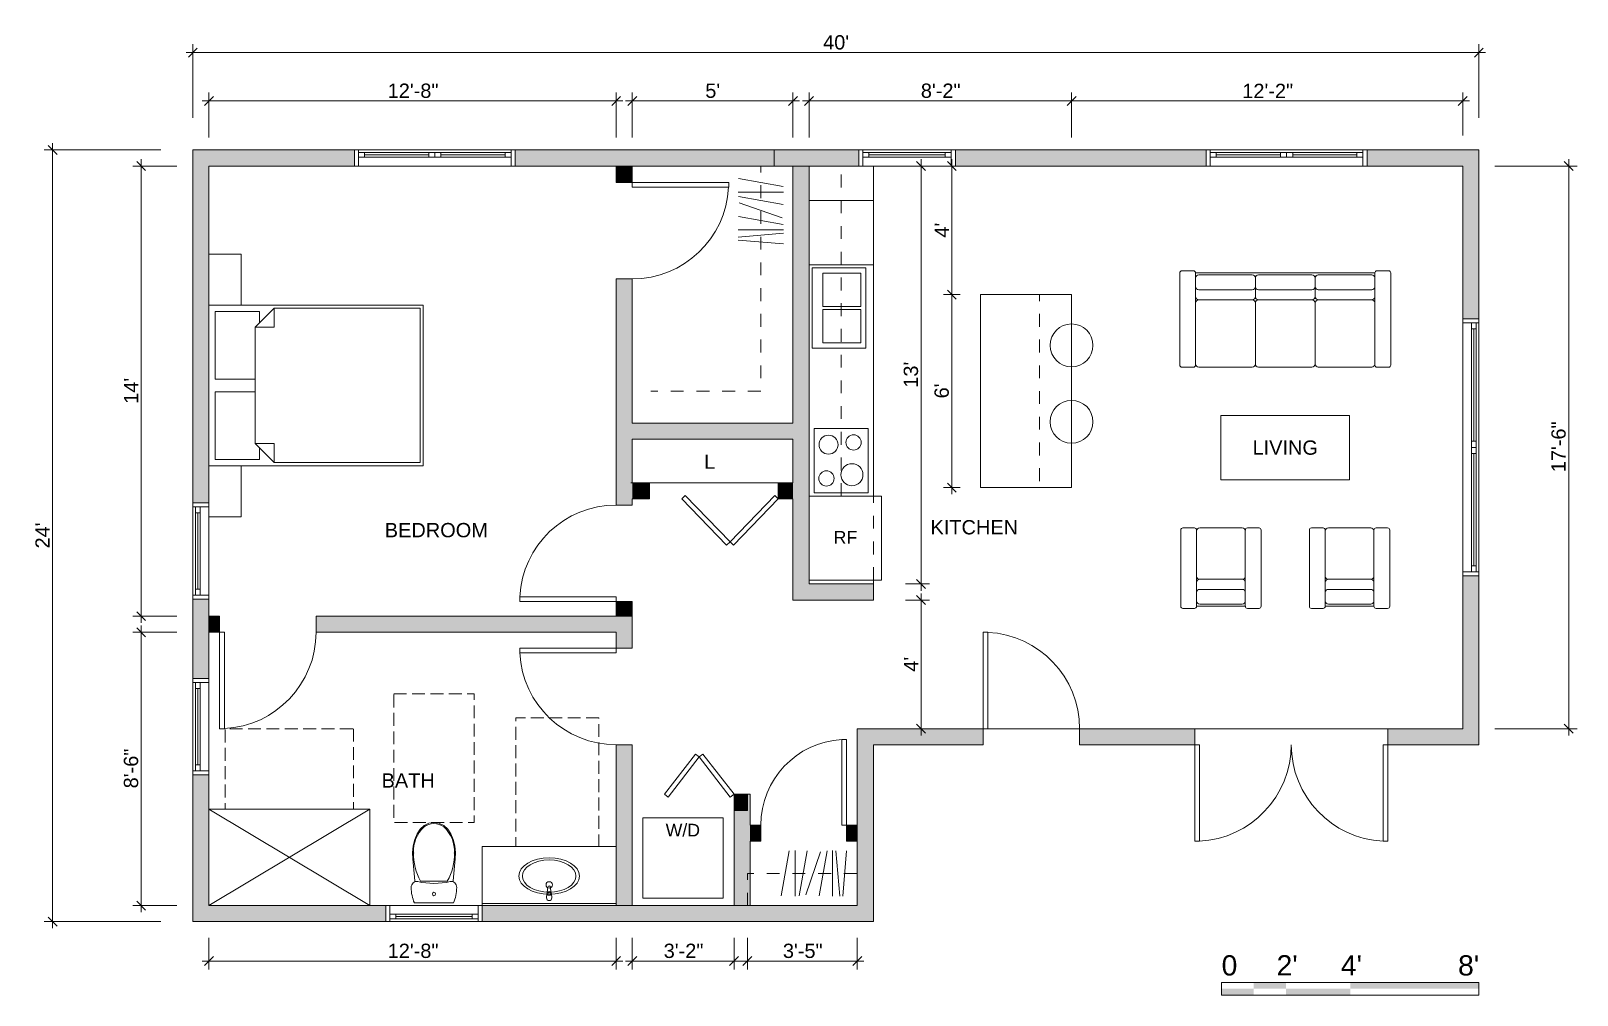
# Model space of a CAD drawing. Header units: inches. Extents: x 294 to 871, y -87 to 273.
import ezdxf

# ---------------------------------------------------------------- set-up
doc = ezdxf.new("R2010")
doc.units = ezdxf.units.IN
doc.header["$MEASUREMENT"] = 0
doc.set_wipeout_variables(frame=1)
for name, pattern in [('Dashed', [9.6, 4.8, -4.8]), ('Hidden Line', [6.859843, 4.8, -2.059843]), ('Wipeout_Contour', [39.370079, 0, -39.370079])]:
    doc.linetypes.add(name, pattern=pattern)
for name, color, linetype in [('A-AREA', 7, 'Continuous'), ('A-AREA HATCH', 7, 'Continuous'), ('A-CASEWORK', 7, 'Continuous'), ('A-DIMENSIONS', 7, 'Continuous'), ('A-DOOR', 7, 'Continuous'), ('A-FIXTURES _ APPLIANCES', 7, 'Continuous'), ('A-FURNITURE', 7, 'Continuous'), ('A-GLAZ', 7, 'Continuous'), ('A-LINES - ACCESSIBLE', 7, 'Continuous'), ('A-LINES - FLOOR PLANS', 7, 'Continuous'), ('A-TEXT', 7, 'Continuous'), ('A-WALL', 7, 'Continuous'), ('A-WALL HATCH', 7, 'Continuous')]:
    doc.layers.add(name, color=color, linetype=linetype)
doc.styles.add('GENERATED_STYLE_1', font='arial.ttf')
doc.styles.add('GENERATED_STYLE_2', font='swiss.ttf')
doc.dimstyles.new('GENERATED_STYLE__1', dxfattribs={"dimtxt": 5.333333, "dimasz": 3.166667, "dimexe": 0.18, "dimexo": 12, "dimgap": 0.09, "dimtad": 1, "dimdec": 0, "dimzin": 0, "dimdsep": 46, "dimlunit": 4, "dimtxsty": 'GENERATED_STYLE_1', "dimblk": 'ARROWHEAD_6', "dimblk1": 'ARROWHEAD_6', "dimblk2": 'ARROWHEAD_6', "dimcen": 0.09, "dimclrd": 7, "dimclre": 7, "dimclrt": 7, "dimadec": 0, "dimazin": 0, "dimtfac": 1, "dimtdec": 4, "dimtmove": 0, "dimatfit": 3, "dimfxl": 1, "dimtolj": 1, "dimtzin": 0, "dimarcsym": 0})
doc.dimstyles.new('GENERATED_STYLE__2', dxfattribs={"dimtxt": 5.333333, "dimasz": 3.166667, "dimexe": 0.18, "dimexo": 58.630709, "dimgap": 0.09, "dimtad": 1, "dimtih": 1, "dimtoh": 1, "dimdec": 0, "dimzin": 0, "dimdsep": 46, "dimlunit": 4, "dimtxsty": 'GENERATED_STYLE_1', "dimblk": 'ARROWHEAD_6', "dimblk1": 'ARROWHEAD_6', "dimblk2": 'ARROWHEAD_6', "dimcen": 0.09, "dimclrd": 7, "dimclre": 7, "dimclrt": 7, "dimadec": 0, "dimazin": 0, "dimtfac": 1, "dimtdec": 4, "dimtmove": 0, "dimatfit": 3, "dimfxl": 1, "dimtolj": 1, "dimtzin": 0, "dimarcsym": 0})
doc.dimstyles.new('GENERATED_STYLE__3', dxfattribs={"dimtxt": 5.333333, "dimasz": 3.166667, "dimexe": 0.18, "dimexo": 11.391877, "dimgap": 0.09, "dimtad": 1, "dimtih": 1, "dimtoh": 1, "dimdec": 0, "dimzin": 0, "dimdsep": 46, "dimlunit": 4, "dimtxsty": 'GENERATED_STYLE_1', "dimblk": 'ARROWHEAD_6', "dimblk1": 'ARROWHEAD_6', "dimblk2": 'ARROWHEAD_6', "dimcen": 0.09, "dimclrd": 7, "dimclre": 7, "dimclrt": 7, "dimadec": 0, "dimazin": 0, "dimtfac": 1, "dimtdec": 4, "dimtmove": 0, "dimatfit": 3, "dimfxl": 1, "dimtolj": 1, "dimtzin": 0, "dimarcsym": 0})
doc.dimstyles.new('GENERATED_STYLE__4', dxfattribs={"dimtxt": 5.333333, "dimasz": 3.166667, "dimexe": 0.18, "dimexo": 12, "dimgap": 0.09, "dimtad": 1, "dimtih": 1, "dimtoh": 1, "dimdec": 0, "dimzin": 0, "dimdsep": 46, "dimlunit": 4, "dimtxsty": 'GENERATED_STYLE_1', "dimblk": 'ARROWHEAD_6', "dimblk1": 'ARROWHEAD_6', "dimblk2": 'ARROWHEAD_6', "dimcen": 0.09, "dimclrd": 7, "dimclre": 7, "dimclrt": 7, "dimadec": 0, "dimazin": 0, "dimtfac": 1, "dimtdec": 4, "dimtmove": 0, "dimatfit": 3, "dimfxl": 1, "dimtolj": 1, "dimtzin": 0, "dimarcsym": 0})
doc.dimstyles.new('GENERATED_STYLE__5', dxfattribs={"dimtxt": 5.333333, "dimasz": 3.166667, "dimexe": 0.18, "dimexo": 10.630709, "dimgap": 0.09, "dimtad": 1, "dimtih": 1, "dimtoh": 1, "dimdec": 0, "dimzin": 0, "dimdsep": 46, "dimlunit": 4, "dimtxsty": 'GENERATED_STYLE_1', "dimblk": 'ARROWHEAD_6', "dimblk1": 'ARROWHEAD_6', "dimblk2": 'ARROWHEAD_6', "dimcen": 0.09, "dimclrd": 7, "dimclre": 7, "dimclrt": 7, "dimadec": 0, "dimazin": 0, "dimtfac": 1, "dimtdec": 4, "dimtmove": 0, "dimatfit": 3, "dimfxl": 1, "dimtolj": 1, "dimtzin": 0, "dimarcsym": 0})

msp = doc.modelspace()

# ---------------------------------------------------------------- texts
at = {"layer": 'A-TEXT', "color": 7, "lineweight": 0, "char_height": 7.559, "attachment_point": 7, "style": 'GENERATED_STYLE_1'}
for s, insert in [('\\A1;0', (738, -79.73)), ("\\A1;2'", (758.51, -79.6)), ("\\A1;4'", (782.51, -79.6)), ("\\A1;8'", (826.26, -79.73))]:
    msp.add_mtext(s, dxfattribs=dict(at, insert=insert))

# ---------------------------------------------------------------- blocks, each defined once
blk = doc.blocks.new('*D0')
at = {"layer": 'A-DIMENSIONS', "color": 7, "linetype": 'Continuous', "lineweight": 0, "transparency": 16777216}
for p, q in [((870.68, 222.5), (840, 222.5)), ((869.22, 220.83), (865.89, 224.17)), ((867.55, 222.5), (867.55, 225)), ((867.55, 12.5), (867.55, 222.5)), ((870.68, 12.5), (840, 12.5)), ((865.89, 14.17), (869.22, 10.83)), ((867.55, 10), (867.55, 12.5))]:
    blk.add_line(p, q, dxfattribs=at)
at = {"layer": 'A-DIMENSIONS', "color": 7, "lineweight": 0, "transparency": 16777216, "insert": (866.49, 108.21), "char_height": 5.333, "attachment_point": 7, "rotation": 90, "style": 'GENERATED_STYLE_1'}
blk.add_mtext('\\A1;17\'-6"', dxfattribs=at)
blk = doc.blocks.new('ARROWHEAD_6')
at = {"color": 0, "linetype": 'Continuous', "lineweight": 0}
for p, q in [((0, 0), (-1, 0)), ((-0.5, -0.5), (0.5, 0.5))]:
    blk.add_line(p, q, dxfattribs=at)
blk = doc.blocks.new('*D2')
at = {"layer": 'A-DIMENSIONS', "color": 7, "linetype": 'Continuous', "lineweight": 0, "transparency": 16777216}
for p, q in [((628.94, 222.5), (620, 222.5)), ((627.48, 220.83), (624.15, 224.17)), ((625.81, 222.5), (625.81, 225)), ((625.81, 66.5), (625.81, 222.5)), ((628.94, 66.5), (620, 66.5)), ((624.15, 68.17), (627.48, 64.83)), ((625.81, 64), (625.81, 66.5))]:
    blk.add_line(p, q, dxfattribs=at)
at = {"layer": 'A-DIMENSIONS', "color": 7, "lineweight": 0, "transparency": 16777216, "insert": (624.75, 139.75), "char_height": 5.333, "attachment_point": 7, "rotation": 90, "style": 'GENERATED_STYLE_1'}
blk.add_mtext("\\A1;13'", dxfattribs=at)
blk = doc.blocks.new('*D3')
at = {"layer": 'A-DIMENSIONS', "color": 7, "linetype": 'Continuous', "lineweight": 0, "transparency": 16777216}
for p, q in [((585.67, 248.46), (582.33, 245.13)), ((584, 233.13), (584, 249.92)), ((680.33, 245.13), (683.66, 248.46)), ((681.99, 233.13), (681.99, 249.92)), ((581.5, 246.79), (584, 246.79)), ((584, 246.79), (681.99, 246.79)), ((681.99, 246.79), (684.49, 246.79))]:
    blk.add_line(p, q, dxfattribs=at)
at = {"layer": 'A-DIMENSIONS', "color": 7, "lineweight": 0, "transparency": 16777216, "insert": (625.73, 247.86), "char_height": 5.333, "attachment_point": 7, "style": 'GENERATED_STYLE_1'}
blk.add_mtext('\\A1;8\'-2"', dxfattribs=at)
blk = doc.blocks.new('*D4')
at = {"layer": 'A-DIMENSIONS', "color": 7, "linetype": 'Continuous', "lineweight": 0, "transparency": 16777216}
for p, q in [((683.66, 248.46), (680.33, 245.13)), ((681.99, 233.89), (681.99, 249.92)), ((826.33, 245.13), (829.67, 248.46)), ((828, 233.89), (828, 249.92)), ((679.49, 246.79), (681.99, 246.79)), ((681.99, 246.79), (828, 246.79)), ((828, 246.79), (830.5, 246.79))]:
    blk.add_line(p, q, dxfattribs=at)
at = {"layer": 'A-DIMENSIONS', "color": 7, "lineweight": 0, "transparency": 16777216, "insert": (745.71, 247.86), "char_height": 5.333, "attachment_point": 7, "style": 'GENERATED_STYLE_1'}
blk.add_mtext('\\A1;12\'-2"', dxfattribs=at)
blk = doc.blocks.new('*D5')
at = {"layer": 'A-DIMENSIONS', "color": 7, "linetype": 'Continuous', "lineweight": 0, "transparency": 16777216}
for p, q in [((628.94, 60.5), (620, 60.5)), ((627.48, 58.83), (624.15, 62.17)), ((625.81, 60.5), (625.81, 63)), ((625.81, 12.5), (625.81, 60.5)), ((715.99, 12.5), (622.69, 12.5)), ((624.15, 14.17), (627.48, 10.83)), ((625.81, 10), (625.81, 12.5))]:
    blk.add_line(p, q, dxfattribs=at)
at = {"layer": 'A-DIMENSIONS', "color": 7, "lineweight": 0, "transparency": 16777216, "insert": (624.75, 33.77), "char_height": 5.333, "attachment_point": 7, "rotation": 90, "style": 'GENERATED_STYLE_1'}
blk.add_mtext("\\A1;4'", dxfattribs=at)
blk = doc.blocks.new('*D6')
at = {"layer": 'A-DIMENSIONS', "color": 7, "linetype": 'Continuous', "lineweight": 0, "transparency": 16777216}
for p, q in [((561.01, -77.34), (561.01, -65.5)), ((602, -77.34), (602, -65.5)), ((558.51, -74.22), (561.01, -74.22)), ((562.67, -72.55), (559.34, -75.89)), ((561.01, -74.22), (602, -74.22)), ((600.33, -75.89), (603.67, -72.55)), ((602, -74.22), (604.5, -74.22))]:
    blk.add_line(p, q, dxfattribs=at)
at = {"layer": 'A-DIMENSIONS', "color": 7, "lineweight": 0, "transparency": 16777216, "insert": (574.24, -73.15), "char_height": 5.333, "attachment_point": 7, "style": 'GENERATED_STYLE_1'}
blk.add_mtext('\\A1;3\'-5"', dxfattribs=at)
blk = doc.blocks.new('*D7')
at = {"layer": 'A-DIMENSIONS', "color": 7, "linetype": 'Continuous', "lineweight": 0, "transparency": 16777216}
for p, q in [((640.43, 174.5), (634.18, 174.5)), ((638.97, 172.83), (635.63, 176.17)), ((637.3, 174.5), (637.3, 177)), ((637.3, 102.49), (637.3, 174.5)), ((635.63, 104.16), (638.97, 100.83)), ((640.43, 102.49), (634.18, 102.49)), ((637.3, 99.99), (637.3, 102.49))]:
    blk.add_line(p, q, dxfattribs=at)
at = {"layer": 'A-DIMENSIONS', "color": 7, "lineweight": 0, "transparency": 16777216, "insert": (636.23, 135.77), "char_height": 5.333, "attachment_point": 7, "rotation": 90, "style": 'GENERATED_STYLE_1'}
blk.add_mtext("\\A1;6'", dxfattribs=at)
blk = doc.blocks.new('*D8')
at = {"layer": 'A-DIMENSIONS', "color": 7, "linetype": 'Continuous', "lineweight": 0, "transparency": 16777216}
for p, q in [((640.43, 222.5), (620, 222.5)), ((638.97, 220.83), (635.63, 224.17)), ((637.3, 222.5), (637.3, 225)), ((637.3, 174.5), (637.3, 222.5)), ((640.43, 174.5), (634.18, 174.5)), ((635.63, 176.17), (638.97, 172.83)), ((637.3, 172), (637.3, 174.5))]:
    blk.add_line(p, q, dxfattribs=at)
at = {"layer": 'A-DIMENSIONS', "color": 7, "lineweight": 0, "transparency": 16777216, "insert": (636.23, 195.77), "char_height": 5.333, "attachment_point": 7, "rotation": 90, "style": 'GENERATED_STYLE_1'}
blk.add_mtext("\\A1;4'", dxfattribs=at)
blk = doc.blocks.new('*D9')
at = {"layer": 'A-DIMENSIONS', "color": 7, "linetype": 'Continuous', "lineweight": 0, "transparency": 16777216}
for p, q in [((348, 48.5), (331.59, 48.5)), ((336.38, 46.83), (333.05, 50.17)), ((334.72, 48.5), (334.72, 51)), ((334.72, -53.5), (334.72, 48.5)), ((333.05, -51.83), (336.38, -55.17)), ((348, -53.5), (331.59, -53.5)), ((334.72, -56), (334.72, -53.5))]:
    blk.add_line(p, q, dxfattribs=at)
at = {"layer": 'A-DIMENSIONS', "color": 7, "lineweight": 0, "transparency": 16777216, "insert": (333.65, -9.77), "char_height": 5.333, "attachment_point": 7, "rotation": 90, "style": 'GENERATED_STYLE_1'}
blk.add_mtext('\\A1;8\'-6"', dxfattribs=at)
blk = doc.blocks.new('*D10')
at = {"layer": 'A-DIMENSIONS', "color": 7, "linetype": 'Continuous', "lineweight": 0, "transparency": 16777216}
for p, q in [((355.67, 266.52), (352.33, 263.18)), ((354, 240.5), (354, 267.97)), ((832.33, 263.18), (835.67, 266.52)), ((834, 240.5), (834, 267.97)), ((351.5, 264.85), (354, 264.85)), ((354, 264.85), (834, 264.85)), ((834, 264.85), (836.5, 264.85))]:
    blk.add_line(p, q, dxfattribs=at)
at = {"layer": 'A-DIMENSIONS', "color": 7, "lineweight": 0, "transparency": 16777216, "insert": (589.25, 265.92), "char_height": 5.333, "attachment_point": 7, "style": 'GENERATED_STYLE_1'}
blk.add_mtext("\\A1;40'", dxfattribs=at)
blk = doc.blocks.new('*D11')
at = {"layer": 'A-DIMENSIONS', "color": 7, "linetype": 'Continuous', "lineweight": 0, "transparency": 16777216}
for p, q in [((301.62, 228.5), (301.62, 231)), ((342, 228.5), (298.5, 228.5)), ((303.29, 226.83), (299.96, 230.17)), ((301.62, -59.5), (301.62, 228.5)), ((342, -59.5), (298.5, -59.5)), ((299.96, -57.83), (303.29, -61.17)), ((301.62, -62), (301.62, -59.5))]:
    blk.add_line(p, q, dxfattribs=at)
at = {"layer": 'A-DIMENSIONS', "color": 7, "lineweight": 0, "transparency": 16777216, "insert": (300.56, 79.75), "char_height": 5.333, "attachment_point": 7, "rotation": 90, "style": 'GENERATED_STYLE_1'}
blk.add_mtext("\\A1;24'", dxfattribs=at)
blk = doc.blocks.new('*D12')
at = {"layer": 'A-DIMENSIONS', "color": 7, "linetype": 'Continuous', "lineweight": 0, "transparency": 16777216}
for p, q in [((348, 222.5), (331.59, 222.5)), ((336.38, 220.83), (333.05, 224.17)), ((334.72, 222.5), (334.72, 225)), ((334.72, 54.5), (334.72, 222.5)), ((348, 54.5), (331.59, 54.5)), ((333.05, 56.17), (336.38, 52.83)), ((334.72, 52), (334.72, 54.5))]:
    blk.add_line(p, q, dxfattribs=at)
at = {"layer": 'A-DIMENSIONS', "color": 7, "lineweight": 0, "transparency": 16777216, "insert": (333.65, 133.75), "char_height": 5.333, "attachment_point": 7, "rotation": 90, "style": 'GENERATED_STYLE_1'}
blk.add_mtext("\\A1;14'", dxfattribs=at)
blk = doc.blocks.new('*D13')
at = {"layer": 'A-DIMENSIONS', "color": 7, "linetype": 'Continuous', "lineweight": 0, "transparency": 16777216}
for p, q in [((519.67, 248.46), (516.33, 245.13)), ((518, 233.13), (518, 249.92)), ((576.33, 245.13), (579.67, 248.46)), ((578, 233.13), (578, 249.92)), ((515.5, 246.79), (518, 246.79)), ((518, 246.79), (578, 246.79)), ((578, 246.79), (580.5, 246.79))]:
    blk.add_line(p, q, dxfattribs=at)
at = {"layer": 'A-DIMENSIONS', "color": 7, "lineweight": 0, "transparency": 16777216, "insert": (545.27, 247.86), "char_height": 5.333, "attachment_point": 7, "style": 'GENERATED_STYLE_1'}
blk.add_mtext("\\A1;5'", dxfattribs=at)
blk = doc.blocks.new('*D14')
at = {"layer": 'A-DIMENSIONS', "color": 7, "linetype": 'Continuous', "lineweight": 0, "transparency": 16777216}
for p, q in [((361.67, 248.46), (358.33, 245.13)), ((360, 233.13), (360, 249.92)), ((510.33, 245.13), (513.67, 248.46)), ((512, 233.13), (512, 249.92)), ((357.5, 246.79), (360, 246.79)), ((360, 246.79), (512, 246.79)), ((512, 246.79), (514.5, 246.79))]:
    blk.add_line(p, q, dxfattribs=at)
at = {"layer": 'A-DIMENSIONS', "color": 7, "lineweight": 0, "transparency": 16777216, "insert": (426.71, 247.86), "char_height": 5.333, "attachment_point": 7, "style": 'GENERATED_STYLE_1'}
blk.add_mtext('\\A1;12\'-8"', dxfattribs=at)
blk = doc.blocks.new('*D15')
at = {"layer": 'A-DIMENSIONS', "color": 7, "linetype": 'Continuous', "lineweight": 0, "transparency": 16777216}
for p, q in [((518, -77.34), (518, -65.5)), ((556.01, -77.34), (556.01, -65.5)), ((515.5, -74.22), (518, -74.22)), ((519.67, -72.55), (516.33, -75.89)), ((518, -74.22), (556.01, -74.22)), ((554.34, -75.89), (557.67, -72.55)), ((556.01, -74.22), (558.51, -74.22))]:
    blk.add_line(p, q, dxfattribs=at)
at = {"layer": 'A-DIMENSIONS', "color": 7, "lineweight": 0, "transparency": 16777216, "insert": (529.74, -73.15), "char_height": 5.333, "attachment_point": 7, "style": 'GENERATED_STYLE_1'}
blk.add_mtext('\\A1;3\'-2"', dxfattribs=at)
blk = doc.blocks.new('*D16')
at = {"layer": 'A-DIMENSIONS', "color": 7, "linetype": 'Continuous', "lineweight": 0, "transparency": 16777216}
for p, q in [((360, -77.34), (360, -65.5)), ((512, -77.34), (512, -65.5)), ((357.5, -74.22), (360, -74.22)), ((361.67, -72.55), (358.33, -75.89)), ((360, -74.22), (512, -74.22)), ((510.33, -75.89), (513.67, -72.55)), ((512, -74.22), (514.5, -74.22))]:
    blk.add_line(p, q, dxfattribs=at)
at = {"layer": 'A-DIMENSIONS', "color": 7, "lineweight": 0, "transparency": 16777216, "insert": (426.71, -73.15), "char_height": 5.333, "attachment_point": 7, "style": 'GENERATED_STYLE_1'}
blk.add_mtext('\\A1;12\'-8"', dxfattribs=at)

# ---------------------------------------------------------------- dimensions: what is measured, and where the dimension line sits
at = {"layer": 'A-DIMENSIONS', "color": 7, "linetype": 'Continuous', "lineweight": 0}
dim = msp.add_linear_dim(base=(834, 264.85), p1=(354, 228.5), p2=(834, 228.5), dimstyle='GENERATED_STYLE__4', dxfattribs=at)
dim.commit()
dim.dimension.update_dxf_attribs({"geometry": '*D10', "text_midpoint": (594.16, 268.58), "dimtype": 160})
dim = msp.add_linear_dim(base=(301.62, 228.5), p1=(354, -59.5), p2=(354, 228.5), angle=90, dimstyle='GENERATED_STYLE__1', dxfattribs=at)
dim.commit()
dim.dimension.update_dxf_attribs({"geometry": '*D11', "text_midpoint": (297.89, 84.66), "dimtype": 160, "text_rotation": 90})

# ---------------------------------------------------------------- hatches: boundary and pattern name
at = {"layer": 'A-TEXT', "linetype": 'Continuous', "lineweight": 0}
for points in [[(738, -84.56), (738, -86.92), (750, -86.92), (750, -84.56)], [(750, -84.56), (762, -84.56), (762, -82.19), (750, -82.19)], [(762, -84.56), (762, -86.92), (786, -86.92), (786, -84.56)], [(786, -84.56), (834, -84.56), (834, -82.19), (786, -82.19)]]:
    msp.add_hatch(color=7, dxfattribs=at).paths.add_polyline_path(points)

# ---------------------------------------------------------------- linework, layer by layer
at = {"layer": 'A-GLAZ', "color": 7, "linetype": 'Continuous', "lineweight": 0}
for p, q in [((414.3, 228.5), (415.8, 228.5)), ((415.8, 228.5), (444.3, 228.5)), ((415.8, 228.5), (415.8, 225.75)), ((415.8, 227.5), (418.05, 227.5)), ((415.8, 225.75), (415.8, 227.5)), ((418.05, 225.75), (415.8, 225.75)), ((418.05, 227.5), (418.05, 225.75)), ((418.05, 227.5), (442.05, 227.5)), ((418.05, 226.62), (442.05, 226.62)), ((442.05, 225.75), (418.05, 225.75)), ((442.05, 225.75), (442.05, 227.5)), ((442.05, 227.5), (444.3, 227.5)), ((444.3, 225.75), (442.05, 225.75)), ((444.3, 228.5), (472.8, 228.5)), ((444.3, 227.5), (446.55, 227.5)), ((444.3, 225.75), (444.3, 227.5)), ((444.3, 227.5), (444.3, 225.75)), ((446.55, 225.75), (444.3, 225.75)), ((446.55, 227.5), (446.55, 225.75)), ((446.55, 227.5), (470.55, 227.5)), ((446.55, 226.62), (470.55, 226.62)), ((470.55, 225.75), (446.55, 225.75)), ((470.55, 225.75), (470.55, 227.5)), ((470.55, 227.5), (472.8, 227.5)), ((472.8, 225.75), (470.55, 225.75)), ((472.8, 225.75), (472.8, 228.5)), ((472.8, 228.5), (474.3, 228.5)), ((472.8, 227.5), (472.8, 225.75)), ((602.61, 228.5), (604.11, 228.5)), ((604.11, 228.5), (620.61, 228.5)), ((604.11, 228.5), (604.11, 225.75)), ((604.11, 227.5), (606.36, 227.5)), ((604.11, 225.75), (604.11, 227.5)), ((606.36, 225.75), (604.11, 225.75)), ((606.36, 227.5), (606.36, 225.75)), ((606.36, 227.5), (634.86, 227.5)), ((606.36, 226.62), (634.86, 226.62)), ((634.86, 225.75), (606.36, 225.75)), ((620.61, 228.5), (637.11, 228.5)), ((634.86, 225.75), (634.86, 227.5)), ((634.86, 227.5), (637.11, 227.5)), ((637.11, 225.75), (634.86, 225.75)), ((637.11, 225.75), (637.11, 228.5)), ((637.11, 228.5), (638.61, 228.5)), ((637.11, 227.5), (637.11, 225.75)), ((732.27, 228.5), (733.77, 228.5)), ((733.77, 228.5), (762.27, 228.5)), ((733.77, 228.5), (733.77, 225.75)), ((733.77, 227.5), (736.02, 227.5)), ((733.77, 225.75), (733.77, 227.5)), ((736.02, 225.75), (733.77, 225.75)), ((736.02, 227.5), (736.02, 225.75)), ((736.02, 227.5), (760.02, 227.5)), ((736.02, 226.62), (760.02, 226.62)), ((760.02, 225.75), (736.02, 225.75)), ((760.02, 225.75), (760.02, 227.5)), ((760.02, 227.5), (762.27, 227.5)), ((762.27, 225.75), (760.02, 225.75)), ((762.27, 228.5), (790.77, 228.5)), ((762.27, 227.5), (764.52, 227.5)), ((762.27, 225.75), (762.27, 227.5)), ((762.27, 227.5), (762.27, 225.75)), ((764.52, 225.75), (762.27, 225.75)), ((764.52, 227.5), (764.52, 225.75)), ((764.52, 227.5), (788.52, 227.5)), ((764.52, 226.62), (788.52, 226.62)), ((788.52, 225.75), (764.52, 225.75)), ((788.52, 225.75), (788.52, 227.5)), ((788.52, 227.5), (790.77, 227.5)), ((790.77, 225.75), (788.52, 225.75)), ((790.77, 225.75), (790.77, 228.5)), ((790.77, 228.5), (792.27, 228.5)), ((790.77, 227.5), (790.77, 225.75)), ((831.25, 164), (834, 164)), ((831.25, 164), (831.25, 161.75)), ((833, 164), (831.25, 164)), ((831.25, 161.75), (833, 161.75)), ((831.25, 161.75), (831.25, 119.75)), ((832.12, 119.75), (832.12, 161.75)), ((833, 161.75), (833, 164)), ((833, 119.75), (833, 161.75)), ((834, 164), (834, 165.5)), ((834, 117.5), (834, 164)), ((833, 119.75), (831.25, 119.75)), ((831.25, 119.75), (831.25, 117.5)), ((831.25, 117.5), (833, 117.5)), ((831.25, 117.5), (831.25, 115.25)), ((833, 117.5), (831.25, 117.5)), ((833, 117.5), (833, 119.75)), ((833, 115.25), (833, 117.5)), ((834, 71), (834, 117.5)), ((831.25, 115.25), (833, 115.25)), ((831.25, 115.25), (831.25, 73.25)), ((832.12, 73.25), (832.12, 115.25)), ((833, 73.25), (833, 115.25)), ((354, 95.3), (354, 96.8)), ((354, 78.8), (354, 95.3)), ((356.75, 95.3), (354, 95.3)), ((355, 93.05), (355, 95.3)), ((355, 95.3), (356.75, 95.3)), ((356.75, 93.05), (355, 93.05)), ((355, 64.55), (355, 93.05)), ((355.88, 64.55), (355.88, 93.05)), ((356.75, 95.3), (356.75, 93.05)), ((356.75, 93.05), (356.75, 64.55)), ((354, 62.3), (354, 78.8)), ((833, 73.25), (831.25, 73.25)), ((831.25, 73.25), (831.25, 71)), ((834, 71), (831.25, 71)), ((831.25, 71), (833, 71)), ((833, 71), (833, 73.25)), ((834, 69.5), (834, 71)), ((355, 62.3), (355, 64.55)), ((355, 64.55), (356.75, 64.55)), ((356.75, 64.55), (356.75, 62.3)), ((354, 60.8), (354, 62.3)), ((354, 62.3), (356.75, 62.3)), ((356.75, 62.3), (355, 62.3)), ((354, 29.73), (354, 31.23)), ((354, 13.23), (354, 29.73)), ((356.75, 29.73), (354, 29.73)), ((355, 27.48), (355, 29.73)), ((355, 29.73), (356.75, 29.73)), ((356.75, 29.73), (356.75, 27.48)), ((356.75, 27.48), (355, 27.48)), ((355, -1.02), (355, 27.48)), ((355.88, -1.02), (355.88, 27.48)), ((356.75, 27.48), (356.75, -1.02)), ((354, -3.27), (354, 13.23)), ((354, -4.77), (354, -3.27)), ((354, -3.27), (356.75, -3.27)), ((355, -3.27), (355, -1.02)), ((355, -1.02), (356.75, -1.02)), ((356.75, -3.27), (355, -3.27)), ((356.75, -1.02), (356.75, -3.27)), ((427.49, -56.75), (427.49, -59.5)), ((427.49, -56.75), (429.74, -56.75)), ((427.49, -58.5), (427.49, -56.75)), ((429.74, -56.75), (429.74, -58.5)), ((429.74, -56.75), (458.24, -56.75)), ((458.24, -57.63), (429.74, -57.63)), ((458.24, -58.5), (458.24, -56.75)), ((458.24, -56.75), (460.49, -56.75)), ((460.49, -59.5), (460.49, -56.75)), ((460.49, -56.75), (460.49, -58.5)), ((427.49, -59.5), (425.99, -59.5)), ((429.74, -58.5), (427.49, -58.5)), ((443.99, -59.5), (427.49, -59.5)), ((458.24, -58.5), (429.74, -58.5)), ((460.49, -59.5), (443.99, -59.5)), ((460.49, -58.5), (458.24, -58.5)), ((461.99, -59.5), (460.49, -59.5))]:
    msp.add_line(p, q, dxfattribs=at)
at = {"layer": 'A-TEXT', "color": 7, "linetype": 'Continuous', "lineweight": 0}
for p, q in [((834, -82.19), (738, -82.19)), ((738, -82.19), (738, -86.92)), ((834, -86.92), (834, -82.19)), ((738, -86.92), (834, -86.92))]:
    msp.add_line(p, q, dxfattribs=at)
at = {"layer": 'A-WALL', "color": 7, "linetype": 'Continuous', "lineweight": 0, "flags": 128}
for points in [[(354, 228.5), (354, 96.8)], [(414.3, 228.5), (354, 228.5)], [(571, 228.5), (474.3, 228.5)], [(602.61, 228.5), (571, 228.5)], [(732.27, 228.5), (638.61, 228.5)], [(834, 228.5), (792.27, 228.5)], [(834, 165.5), (834, 228.5)], [(834, 6.5), (834, 69.5)], [(354, 60.8), (354, 31.23)], [(354, -4.77), (354, -59.5)], [(354, -59.5), (425.99, -59.5)], [(461.99, -59.5), (608, -59.5)]]:
    msp.add_lwpolyline(points, dxfattribs=at)

msp.set_redraw_order([(e.dxf.handle, doc.entitydb.next_handle()) for e in msp.query("TEXT MTEXT ATTDEF DIMENSION ARC_DIMENSION")])  # texts and dimensions are drawn at this point

# ---------------------------------------------------------------- wipeouts: each hides what was drawn before it
at = {"color": 254, "linetype": 'Wipeout_Contour', "lineweight": 0, "ltscale": 3678.975126}
msp.add_wipeout([(828, 12.5), (828, 222.5), (360, 222.5), (360, -53.5), (602, -53.5), (602, 12.5)], dxfattribs=at).dxf.layer = 'A-AREA HATCH'

# ---------------------------------------------------------------- next in the draw order: hatches: boundary and pattern name
at = {"layer": 'A-WALL HATCH', "linetype": 'Continuous', "lineweight": 0}
for points in [[(360, 222.5), (354, 228.5), (354, 96.8), (360, 96.8)], [(354, 228.5), (360, 222.5), (414.3, 222.5), (414.3, 228.5)], [(474.3, 228.5), (474.3, 222.5), (571, 222.5), (571, 228.5)], [(571, 228.5), (571, 222.5), (602.61, 222.5), (602.61, 228.5)], [(638.61, 228.5), (638.61, 222.5), (732.27, 222.5), (732.27, 228.5)], [(834, 228.5), (792.27, 228.5), (792.27, 222.5), (828, 222.5)], [(828, 222.5), (828, 165.5), (834, 165.5), (834, 228.5)], [(518, 222.5), (512, 222.5), (512, 216.35), (518, 216.35)], [(578, 222.5), (578, 60.5), (584, 66.5), (584, 222.5)], [(518, 180.35), (512, 180.35), (512, 95.98), (518, 95.98)], [(518, 120.5), (578, 120.5), (578, 126.5), (518, 126.5)], [(518, 98.24), (524.5, 98.24), (524.5, 104.24), (518, 104.24)], [(572.5, 98.24), (578, 98.24), (578, 104.24), (572.5, 104.24)], [(828, 12.5), (834, 6.5), (834, 69.5), (828, 69.5)], [(578, 60.5), (608, 60.5), (608, 66.5), (584, 66.5)], [(354, 31.23), (360, 31.23), (360, 60.8), (354, 60.8)], [(512, 54.5), (518, 54.5), (518, 59.98), (512, 59.98)], [(360, 48.5), (364, 48.5), (364, 54.5), (360, 54.5)], [(512, 54.5), (400, 54.5), (400, 48.5), (512, 48.5)], [(518, 54.5), (512, 54.5), (512, 42.5), (518, 42.5)], [(602, 12.5), (608, 6.5), (648.99, 6.5), (648.99, 12.5)], [(608, -59.5), (608, 6.5), (602, 12.5), (602, -53.5)], [(684.99, 6.5), (727.99, 6.5), (727.99, 12.5), (684.99, 12.5)], [(828, 12.5), (799.99, 12.5), (799.99, 6.5), (834, 6.5)], [(512, 6.5), (512, -53.5), (518, -53.5), (518, 6.5)], [(354, -4.77), (354, -59.5), (360, -53.5), (360, -4.77)], [(562.01, -53.5), (562.01, -12), (556.01, -12), (556.01, -53.5)], [(561.01, -12), (556.01, -12), (556.01, -18), (561.01, -18)], [(562.01, -23.5), (562.01, -29.5), (566, -29.5), (566, -23.5)], [(602, -23.5), (598, -23.5), (598, -29.5), (602, -29.5)], [(360, -53.5), (354, -59.5), (425.99, -59.5), (425.99, -53.5)], [(461.99, -53.5), (461.99, -59.5), (608, -59.5), (602, -53.5)]]:
    msp.add_hatch(color=7, dxfattribs=at).paths.add_polyline_path(points)

# ---------------------------------------------------------------- next in the draw order: linework, layer by layer
at = {"layer": 'A-AREA', "color": 7, "linetype": 'Continuous', "lineweight": 0, "flags": 128}
for points in [[(681.99, 174.5), (681.99, 102.49), (647.99, 102.49), (647.99, 174.5)], [(360, -17.5), (360, -53.5), (420, -53.5), (420, -17.5)]]:
    msp.add_lwpolyline(points, close=True, dxfattribs=at)
msp.add_lwpolyline([(360, -17.5), (420, -53.5), (420, -17.5), (360, -53.5)], dxfattribs=at)
at = {"layer": 'A-AREA HATCH', "color": 7, "linetype": 'Continuous', "lineweight": 0, "flags": 128}
msp.add_lwpolyline([(828, 12.5), (828, 222.5), (360, 222.5), (360, -53.5), (602, -53.5), (602, 12.5)], close=True, dxfattribs=at)
at = {"layer": 'A-DOOR', "color": 7, "linetype": 'Continuous', "lineweight": 0}
for p, q in [((512, 216.35), (518, 216.35)), ((516.25, 216.35), (512, 216.35)), ((518, 216.35), (512, 216.35)), ((518, 216.35), (512, 216.35)), ((518, 216.35), (516.25, 216.35)), ((518, 214.6), (518, 216.35)), ((518, 216.35), (554, 216.35)), ((554, 214.6), (518, 214.6)), ((554, 216.35), (554, 214.6)), ((512, 180.35), (518, 180.35)), ((516.25, 180.35), (512, 180.35)), ((518, 180.35), (512, 180.35)), ((518, 180.35), (512, 180.35)), ((518, 180.35), (516.25, 180.35)), ((524.5, 104.24), (524.5, 98.24)), ((524.5, 99.99), (524.5, 104.24)), ((524.5, 98.24), (524.5, 104.24)), ((524.5, 98.24), (524.5, 104.24)), ((572.5, 104.24), (572.5, 98.24)), ((572.5, 99.99), (572.5, 104.24)), ((572.5, 98.24), (572.5, 104.24)), ((572.5, 98.24), (572.5, 104.24)), ((524.5, 98.24), (524.5, 99.99)), ((536.5, 98.24), (537.75, 99.47)), ((553.25, 81.05), (536.5, 98.24)), ((537.75, 99.47), (554.5, 82.27)), ((554.5, 82.27), (571.25, 99.47)), ((572.5, 98.24), (555.75, 81.05)), ((571.25, 99.47), (572.5, 98.24)), ((572.5, 98.24), (572.5, 99.99)), ((518, 95.98), (512, 95.98)), ((512, 95.98), (513.75, 95.98)), ((512, 95.98), (518, 95.98)), ((512, 95.98), (518, 95.98)), ((513.75, 95.98), (518, 95.98)), ((554.5, 82.27), (553.25, 81.05)), ((555.75, 81.05), (554.5, 82.27)), ((476, 59.98), (476, 61.73)), ((476, 61.73), (512, 61.73)), ((512, 59.98), (476, 59.98)), ((512, 61.73), (512, 59.98)), ((518, 59.98), (512, 59.98)), ((512, 59.98), (513.75, 59.98)), ((512, 59.98), (518, 59.98)), ((512, 59.98), (518, 59.98)), ((513.75, 59.98), (518, 59.98)), ((364, 54.5), (364, 48.5)), ((364, 50.25), (364, 54.5)), ((364, 54.5), (364, 48.5)), ((364, 54.5), (364, 48.5)), ((400, 54.5), (400, 48.5)), ((400, 50.25), (400, 54.5)), ((400, 54.5), (400, 48.5)), ((400, 54.5), (400, 48.5)), ((364, 48.5), (364, 50.25)), ((365.75, 48.5), (364, 48.5)), ((364, 48.5), (364, 12.5)), ((365.75, 12.5), (365.75, 48.5)), ((400, 48.5), (400, 50.25)), ((648.99, 48.5), (650.74, 48.5)), ((648.99, 12.5), (648.99, 48.5)), ((650.74, 48.5), (650.74, 12.5)), ((476, 42.5), (476, 40.75)), ((512, 42.5), (476, 42.5)), ((476, 40.75), (512, 40.75)), ((518, 42.5), (512, 42.5)), ((512, 42.5), (513.75, 42.5)), ((512, 40.75), (512, 42.5)), ((512, 42.5), (518, 42.5)), ((512, 42.5), (518, 42.5)), ((513.75, 42.5), (518, 42.5)), ((364, 12.5), (365.75, 12.5)), ((648.99, 6.5), (648.99, 12.5)), ((648.99, 12.5), (648.99, 10.75)), ((650.74, 12.5), (648.99, 12.5)), ((648.99, 12.5), (648.99, 6.5)), ((648.99, 12.5), (648.99, 6.5)), ((684.99, 6.5), (684.99, 12.5)), ((684.99, 12.5), (684.99, 10.75)), ((684.99, 12.5), (684.99, 6.5)), ((684.99, 12.5), (684.99, 6.5)), ((727.99, 12.5), (727.99, 6.5)), ((727.99, 8.25), (727.99, 12.5)), ((727.99, 12.5), (727.99, 6.5)), ((727.99, 12.5), (727.99, 6.5)), ((799.99, 12.5), (799.99, 6.5)), ((799.99, 8.25), (799.99, 12.5)), ((799.99, 12.5), (799.99, 6.5)), ((799.99, 12.5), (799.99, 6.5)), ((518, 6.5), (512, 6.5)), ((512, 6.5), (513.75, 6.5)), ((512, 6.5), (518, 6.5)), ((512, 6.5), (518, 6.5)), ((513.75, 6.5), (518, 6.5)), ((598, 8.5), (596.25, 8.5)), ((596.25, 8.5), (596.25, -23.5)), ((598, -23.5), (598, 8.5)), ((648.99, 10.75), (648.99, 6.5)), ((684.99, 10.75), (684.99, 6.5)), ((727.99, 6.5), (727.99, 8.25)), ((729.74, 6.5), (727.99, 6.5)), ((727.99, 6.5), (727.99, -29.5)), ((729.74, -29.5), (729.74, 6.5)), ((798.24, -29.5), (798.24, 6.5)), ((798.24, 6.5), (799.99, 6.5)), ((799.99, 6.5), (799.99, 8.25)), ((799.99, 6.5), (799.99, -29.5)), ((541.62, 3.04), (530, -12)), ((531.38, -13.07), (543, 1.97)), ((543, 1.97), (541.62, 3.04)), ((544.39, 3.04), (543, 1.97)), ((543, 1.97), (554.62, -13.07)), ((556.01, -12), (544.39, 3.04)), ((518, -18), (518, -12)), ((518, -12), (518, -13.75)), ((518, -12), (518, -18)), ((518, -12), (518, -18)), ((518, -13.75), (518, -18)), ((530, -12), (531.38, -13.07)), ((554.62, -13.07), (556.01, -12)), ((556.01, -18), (556.01, -12)), ((556.01, -12), (556.01, -13.75)), ((556.01, -12), (556.01, -18)), ((556.01, -12), (556.01, -18)), ((556.01, -13.75), (556.01, -18)), ((566, -29.5), (566, -23.5)), ((566, -23.5), (566, -25.25)), ((566, -23.5), (566, -29.5)), ((566, -23.5), (566, -29.5)), ((566, -25.25), (566, -29.5)), ((596.25, -23.5), (598, -23.5)), ((598, -29.5), (598, -23.5)), ((598, -23.5), (598, -25.25)), ((598, -23.5), (598, -29.5)), ((598, -23.5), (598, -29.5)), ((598, -25.25), (598, -29.5)), ((727.99, -29.5), (729.74, -29.5)), ((799.99, -29.5), (798.24, -29.5))]:
    msp.add_line(p, q, dxfattribs=at)
for centre, radius, start, end in [((518, 216.35), 36, 270, 357.21369), ((512, 59.98), 36, 90, 177.21369), ((364, 48.5), 36, 272.78631, 0), ((648.99, 12.5), 36, 0, 87.21369), ((512, 42.5), 36, 182.78631, 270), ((598, -23.5), 32, 93.13493, 180), ((727.99, 6.5), 36, 272.78631, 0), ((799.99, 6.5), 36, 180, 267.21369)]:
    msp.add_arc(centre, radius, start, end, dxfattribs=at)
at = {"layer": 'A-FURNITURE', "color": 7, "linetype": 'Continuous', "lineweight": 0}
for p, q in [((722.38, 182.63), (722.38, 148.2)), ((801.12, 148.2), (801.12, 182.63)), ((723.17, 147.41), (727.5, 147.41)), ((729.47, 147.41), (749.42, 147.41)), ((751.78, 147.41), (771.73, 147.41)), ((774.09, 147.41), (794.04, 147.41)), ((796.01, 147.41), (800.34, 147.41)), ((722.75, 58.2), (722.75, 86.63)), ((723.54, 87.41), (727.87, 87.41)), ((729.84, 87.41), (745.67, 87.41)), ((747.64, 87.41), (751.97, 87.41)), ((752.75, 86.63), (752.75, 58.2)), ((770.75, 58.2), (770.75, 86.63)), ((771.54, 87.41), (775.87, 87.41)), ((777.84, 87.41), (793.67, 87.41)), ((795.64, 87.41), (799.97, 87.41)), ((800.75, 86.63), (800.75, 58.2))]:
    msp.add_line(p, q, dxfattribs=at)
for centre, radius, start, end in [((723.17, 182.63), 0.787, 90, 180), ((800.34, 182.63), 0.787, 0, 90), ((681.99, 155.57), 8, 90, 270), ((681.99, 155.57), 8, 270, 90), ((723.17, 148.2), 0.787, 180, 270), ((727.5, 148.2), 0.787, 270, 0), ((729.47, 148.59), 1.18, 180, 270), ((749.42, 148.59), 1.18, 270, 0), ((751.78, 148.59), 1.18, 180, 270), ((771.73, 148.59), 1.18, 270, 0), ((774.09, 148.59), 1.18, 180, 270), ((794.04, 148.59), 1.18, 270, 0), ((796.01, 148.2), 0.787, 180, 270), ((800.34, 148.2), 0.787, 270, 0), ((681.99, 127.03), 8, 90, 270), ((681.99, 127.03), 8, 270, 90), ((723.54, 86.63), 0.787, 90, 180), ((727.87, 86.63), 0.787, 0, 90), ((729.84, 86.23), 1.18, 90, 180), ((745.67, 86.23), 1.18, 0, 90), ((747.64, 86.63), 0.787, 90, 180), ((751.97, 86.63), 0.787, 0, 90), ((771.54, 86.63), 0.787, 90, 180), ((775.87, 86.63), 0.787, 0, 90), ((777.84, 86.23), 1.18, 90, 180), ((793.67, 86.23), 1.18, 0, 90), ((795.64, 86.63), 0.787, 90, 180), ((799.97, 86.63), 0.787, 0, 90), ((723.54, 58.2), 0.787, 180, 270), ((751.97, 58.2), 0.787, 270, 0), ((771.54, 58.2), 0.787, 180, 270), ((799.97, 58.2), 0.787, 270, 0)]:
    msp.add_arc(centre, radius, start, end, dxfattribs=at)
at = {"layer": 'A-GLAZ', "color": 7, "linetype": 'Continuous', "lineweight": 0}
for p, q in [((414.3, 222.5), (414.3, 228.5)), ((414.3, 228.5), (414.3, 222.5)), ((414.3, 228.5), (414.3, 222.5)), ((415.8, 225.75), (415.8, 222.5)), ((472.8, 222.5), (472.8, 225.75)), ((474.3, 228.5), (474.3, 222.5)), ((474.3, 228.5), (474.3, 222.5)), ((474.3, 228.5), (474.3, 222.5)), ((602.61, 222.5), (602.61, 228.5)), ((602.61, 228.5), (602.61, 222.5)), ((602.61, 228.5), (602.61, 222.5)), ((604.11, 225.75), (604.11, 222.5)), ((637.11, 222.5), (637.11, 225.75)), ((638.61, 228.5), (638.61, 222.5)), ((638.61, 228.5), (638.61, 222.5)), ((638.61, 228.5), (638.61, 222.5)), ((732.27, 222.5), (732.27, 228.5)), ((732.27, 228.5), (732.27, 222.5)), ((732.27, 228.5), (732.27, 222.5)), ((733.77, 225.75), (733.77, 222.5)), ((790.77, 222.5), (790.77, 225.75)), ((792.27, 228.5), (792.27, 222.5)), ((792.27, 228.5), (792.27, 222.5)), ((792.27, 228.5), (792.27, 222.5)), ((415.8, 222.5), (414.3, 222.5)), ((444.3, 222.5), (415.8, 222.5)), ((472.8, 222.5), (444.3, 222.5)), ((474.3, 222.5), (472.8, 222.5)), ((604.11, 222.5), (602.61, 222.5)), ((620.61, 222.5), (604.11, 222.5)), ((637.11, 222.5), (620.61, 222.5)), ((638.61, 222.5), (637.11, 222.5)), ((733.77, 222.5), (732.27, 222.5)), ((762.27, 222.5), (733.77, 222.5)), ((790.77, 222.5), (762.27, 222.5)), ((792.27, 222.5), (790.77, 222.5)), ((828, 165.5), (828, 164)), ((834, 165.5), (828, 165.5)), ((834, 165.5), (828, 165.5)), ((834, 165.5), (828, 165.5)), ((828, 164), (828, 117.5)), ((828, 164), (831.25, 164)), ((828, 117.5), (828, 71)), ((354, 96.8), (360, 96.8)), ((354, 96.8), (360, 96.8)), ((354, 96.8), (360, 96.8)), ((360, 95.3), (356.75, 95.3)), ((360, 96.8), (360, 95.3)), ((360, 95.3), (360, 78.8)), ((360, 78.8), (360, 62.3)), ((831.25, 71), (828, 71)), ((828, 71), (828, 69.5)), ((828, 69.5), (834, 69.5)), ((834, 69.5), (828, 69.5)), ((834, 69.5), (828, 69.5)), ((360, 60.8), (354, 60.8)), ((354, 60.8), (360, 60.8)), ((354, 60.8), (360, 60.8)), ((356.75, 62.3), (360, 62.3)), ((360, 62.3), (360, 60.8)), ((354, 31.23), (360, 31.23)), ((354, 31.23), (360, 31.23)), ((354, 31.23), (360, 31.23)), ((360, 29.73), (356.75, 29.73)), ((360, 31.23), (360, 29.73)), ((360, 29.73), (360, 13.23)), ((360, 13.23), (360, -3.27)), ((360, -4.77), (354, -4.77)), ((354, -4.77), (360, -4.77)), ((354, -4.77), (360, -4.77)), ((356.75, -3.27), (360, -3.27)), ((360, -3.27), (360, -4.77)), ((425.99, -53.5), (427.49, -53.5)), ((425.99, -59.5), (425.99, -53.5)), ((425.99, -59.5), (425.99, -53.5)), ((425.99, -59.5), (425.99, -53.5)), ((427.49, -53.5), (443.99, -53.5)), ((427.49, -53.5), (427.49, -56.75)), ((443.99, -53.5), (460.49, -53.5)), ((460.49, -56.75), (460.49, -53.5)), ((460.49, -53.5), (461.99, -53.5)), ((461.99, -53.5), (461.99, -59.5)), ((461.99, -59.5), (461.99, -53.5)), ((461.99, -59.5), (461.99, -53.5))]:
    msp.add_line(p, q, dxfattribs=at)
at = {"layer": 'A-LINES - ACCESSIBLE', "color": 7, "linetype": 'Hidden Line', "lineweight": 0, "flags": 128}
for points in [[(414, 12.5), (414, -17.5), (366, -17.5), (366, 12.5)], [(505.59, 16.5), (474.59, 16.5), (474.59, -31.5), (505.59, -31.5)]]:
    msp.add_lwpolyline(points, close=True, dxfattribs=at)
at = {"layer": 'A-LINES - FLOOR PLANS', "color": 7, "linetype": 'Dashed', "lineweight": 0, "flags": 128}
for points in [[(578, 222.5), (566, 222.5), (566, 138.5), (525, 138.5)], [(681.99, 174.5), (669.99, 174.5), (669.99, 102.49)], [(561.01, -53.5), (561.01, -41.5), (602, -41.5)]]:
    msp.add_lwpolyline(points, dxfattribs=at)
at = {"layer": 'A-LINES - FLOOR PLANS', "color": 7, "linetype": 'Continuous', "lineweight": 0, "flags": 128}
for points in [[(557.63, 217.82), (574.37, 214.86)], [(557.5, 212.7), (574.5, 212.7)], [(574.37, 208.15), (557.63, 211.11)], [(574.03, 203.15), (557.97, 208.71)], [(557.63, 203.66), (574.37, 200.71)], [(557.5, 198.67), (574.5, 198.67)], [(574.47, 197.42), (557.53, 195.94)], [(574.47, 193.42), (557.53, 194.85)], [(517.5, 104.24), (578, 104.24)], [(573.65, -49.87), (576.6, -33.13)], [(578.77, -50), (578.77, -33)], [(583.31, -33.13), (580.36, -49.87)], [(588.31, -33.47), (582.76, -49.53)], [(587.8, -49.87), (590.75, -33.13)], [(592.8, -50), (592.8, -33)], [(594.05, -33.03), (595.53, -49.97)], [(598.04, -33.03), (596.61, -49.97)]]:
    msp.add_lwpolyline(points, dxfattribs=at)
at = {"layer": 'A-WALL', "color": 7, "linetype": 'Continuous', "lineweight": 0}
for p, q in [((414.3, 228.5), (414.3, 222.5)), ((474.3, 228.5), (474.3, 222.5)), ((602.61, 228.5), (602.61, 222.5)), ((638.61, 228.5), (638.61, 222.5)), ((732.27, 228.5), (732.27, 222.5)), ((792.27, 228.5), (792.27, 222.5)), ((518, 216.35), (512, 216.35)), ((518, 180.35), (512, 180.35)), ((834, 165.5), (828, 165.5)), ((524.5, 98.24), (524.5, 104.24)), ((572.5, 98.24), (572.5, 104.24)), ((354, 96.8), (360, 96.8)), ((512, 95.98), (518, 95.98)), ((834, 69.5), (828, 69.5)), ((354, 60.8), (360, 60.8)), ((512, 59.98), (518, 59.98)), ((364, 54.5), (364, 48.5)), ((400, 54.5), (400, 48.5)), ((512, 42.5), (518, 42.5)), ((354, 31.23), (360, 31.23)), ((648.99, 12.5), (648.99, 6.5)), ((684.99, 12.5), (684.99, 6.5)), ((727.99, 12.5), (727.99, 6.5)), ((799.99, 12.5), (799.99, 6.5)), ((512, 6.5), (518, 6.5)), ((354, -4.77), (360, -4.77)), ((518, -12), (518, -18)), ((556.01, -12), (556.01, -18)), ((566, -23.5), (566, -29.5)), ((598, -23.5), (598, -29.5)), ((425.99, -59.5), (425.99, -53.5)), ((461.99, -59.5), (461.99, -53.5))]:
    msp.add_line(p, q, dxfattribs=at)
at = {"layer": 'A-WALL', "color": 7, "linetype": 'Continuous', "lineweight": 0, "flags": 128}
for points in [[(571, 228.5), (571, 222.5)], [(571, 222.5), (571, 228.5)], [(360, 96.8), (360, 222.5)], [(360, 222.5), (414.3, 222.5)], [(474.3, 222.5), (512, 222.5)], [(512, 222.5), (512, 216.35)], [(518, 222.5), (571, 222.5)], [(518, 216.35), (518, 222.5)], [(571, 222.5), (578, 222.5)], [(578, 222.5), (578, 126.5)], [(584, 222.5), (602.61, 222.5)], [(584, 66.5), (584, 222.5)], [(638.61, 222.5), (732.27, 222.5)], [(792.27, 222.5), (828, 222.5)], [(828, 222.5), (828, 165.5)], [(512, 180.35), (512, 95.98)], [(518, 126.5), (518, 180.35)], [(578, 126.5), (518, 126.5)], [(518, 120.5), (578, 120.5)], [(518, 104.24), (518, 120.5)], [(578, 120.5), (578, 104.24)], [(524.5, 104.24), (518, 104.24)], [(578, 104.24), (572.5, 104.24)], [(518, 98.24), (524.5, 98.24)], [(518, 95.98), (518, 98.24)], [(572.5, 98.24), (578, 98.24)], [(578, 98.24), (578, 60.5)], [(828, 69.5), (828, 12.5)], [(608, 66.5), (584, 66.5)], [(608, 60.5), (608, 66.5)], [(360, 54.5), (360, 60.8)], [(512, 59.98), (512, 54.5)], [(518, 54.5), (518, 59.98)], [(578, 60.5), (608, 60.5)], [(364, 54.5), (360, 54.5)], [(512, 54.5), (400, 54.5)], [(518, 54.5), (512, 54.5)], [(518, 42.5), (518, 54.5)], [(360, 48.5), (364, 48.5)], [(360, 31.23), (360, 48.5)], [(400, 48.5), (512, 48.5)], [(512, 48.5), (512, 42.5)], [(648.99, 12.5), (602, 12.5)], [(602, 12.5), (602, -23.5)], [(727.99, 12.5), (684.99, 12.5)], [(828, 12.5), (799.99, 12.5)], [(512, 6.5), (512, -53.5)], [(518, -12), (518, 6.5)], [(608, 6.5), (648.99, 6.5)], [(608, -59.5), (608, 6.5)], [(684.99, 6.5), (727.99, 6.5)], [(799.99, 6.5), (834, 6.5)], [(360, -53.5), (360, -4.77)], [(562.01, -12), (556.01, -12)], [(556.01, -12), (556.01, -53.5)], [(561.01, -12), (556.01, -12)], [(561.01, -18), (561.01, -12)], [(562.01, -23.5), (562.01, -12)], [(518, -53.5), (518, -18)], [(556.01, -18), (561.01, -18)], [(566, -23.5), (562.01, -23.5)], [(602, -23.5), (598, -23.5)], [(562.01, -29.5), (566, -29.5)], [(562.01, -53.5), (562.01, -29.5)], [(598, -29.5), (602, -29.5)], [(602, -29.5), (602, -53.5)], [(425.99, -53.5), (360, -53.5)], [(512, -53.5), (461.99, -53.5)], [(556.01, -53.5), (518, -53.5)], [(602, -53.5), (562.01, -53.5)]]:
    msp.add_lwpolyline(points, dxfattribs=at)

# ---------------------------------------------------------------- next in the draw order: texts
at = {"layer": 'A-TEXT', "color": 7, "linetype": 'Continuous', "lineweight": 0, "attachment_point": 5, "style": 'GENERATED_STYLE_2'}
for s, insert, char_height in [('\\A1;L', (546.92, 112.16), 5.333), ('\\A1;BEDROOM', (444.87, 86.57), 5.3333), ('\\A1;KITCHEN', (645.68, 87.65), 5.3333), ('\\A1;BATH', (434.36, -6.83), 5.333)]:
    msp.add_mtext(s, dxfattribs=dict(at, insert=insert, char_height=char_height))

# ---------------------------------------------------------------- next in the draw order: dimensions: what is measured, and where the dimension line sits
at = {"layer": 'A-DIMENSIONS', "color": 7, "linetype": 'Continuous', "lineweight": 0}
for base, p1, p2, dimstyle, picture, middle in [((512, 246.79), (360, 222.5), (512, 222.5), 'GENERATED_STYLE__5', '*D14', (436.65, 250.53)), ((578, 246.79), (518, 222.5), (578, 222.5), 'GENERATED_STYLE__5', '*D13', (548.16, 250.53)), ((602, -74.22), (561.01, -53.5), (602, -53.5), 'GENERATED_STYLE__4', '*D6', (582.14, -70.49))]:
    dim = msp.add_linear_dim(base=base, p1=p1, p2=p2, dimstyle=dimstyle, dxfattribs=at)
    dim.commit()
    dim.dimension.update_dxf_attribs({"geometry": picture, "text_midpoint": middle, "dimtype": 160})
for base, p1, p2, picture, middle in [((334.72, 222.5), (360, 54.5), (360, 222.5), '*D12', (330.98, 138.66)), ((867.55, 222.5), (828, 12.5), (828, 222.5), '*D0', (863.82, 118.15)), ((637.3, 174.5), (647.99, 102.49), (647.99, 174.5), '*D7', (633.57, 138.65)), ((334.72, 48.5), (360, -53.5), (360, 48.5), '*D9', (330.98, -1.86))]:
    dim = msp.add_linear_dim(base=base, p1=p1, p2=p2, angle=90, dimstyle='GENERATED_STYLE__1', dxfattribs=at)
    dim.commit()
    dim.dimension.update_dxf_attribs({"geometry": picture, "text_midpoint": middle, "dimtype": 160, "text_rotation": 90})

# ---------------------------------------------------------------- next in the draw order: wipeouts: each hides what was drawn before it
at = {"color": 254, "linetype": 'Wipeout_Contour', "lineweight": 0, "ltscale": 2480.760454}
msp.add_wipeout([(608, 99.29), (608, 222.5), (584, 222.5), (584, 99.29)], dxfattribs=at).dxf.layer = 'A-CASEWORK'
at = {"color": 254, "linetype": 'Wipeout_Contour', "lineweight": 0, "ltscale": 2399.126523}
msp.add_wipeout([(608, 67.97), (584, 67.97), (584, 66.5), (608, 66.5)], dxfattribs=at).dxf.layer = 'A-CASEWORK'
at = {"color": 254, "linetype": 'Wipeout_Contour', "lineweight": 0, "ltscale": 8457.414564}
msp.add_wipeout([(436.25, -31.25), (436.82, -28.91), (437.69, -26.71), (438.86, -24.97), (440.37, -23.63), (442.12, -22.79), (443.99, -22.5), (445.87, -22.79), (447.62, -23.63), (449.13, -24.97), (450.3, -26.71), (451.17, -28.91), (451.74, -31.25), (451.99, -33.65), (451.92, -36.08), (450.44, -52.5), (437.55, -52.5), (436.07, -36.08), (436, -33.65)], dxfattribs=at).dxf.layer = 'A-FIXTURES _ APPLIANCES'
at = {"color": 254, "linetype": 'Wipeout_Contour', "lineweight": 0, "ltscale": 2153.599508}
msp.add_wipeout([(522, -50.76), (522, -20.76), (552, -20.76), (552, -50.76)], dxfattribs=at).dxf.layer = 'A-FIXTURES _ APPLIANCES'
at = {"color": 254, "linetype": 'Wipeout_Contour', "lineweight": 0, "ltscale": 3215.771284}
msp.add_wipeout([(772.91, 182.63), (772.91, 172.58), (795.22, 172.58), (795.22, 182.63)], dxfattribs=at).dxf.layer = 'A-FURNITURE'
at = {"color": 254, "linetype": 'Wipeout_Contour', "lineweight": 0, "ltscale": 1700.509163}
msp.add_wipeout([(440, 110.62), (440, 170.62), (360, 170.62), (360, 110.62)], dxfattribs=at).dxf.layer = 'A-FURNITURE'
at = {"color": 254, "linetype": 'Wipeout_Contour', "lineweight": 0, "ltscale": 3083.411487}
msp.add_wipeout([(785.75, 105.41), (737.75, 105.41), (737.75, 129.41), (785.75, 129.41)], dxfattribs=at).dxf.layer = 'A-FURNITURE'
at = {"color": 254, "linetype": 'Wipeout_Contour', "lineweight": 0, "ltscale": 2961.898132}
msp.add_wipeout([(728.66, 58.2), (746.85, 58.2), (746.85, 68.25), (728.66, 68.25)], dxfattribs=at).dxf.layer = 'A-FURNITURE'
at = {"color": 254, "linetype": 'Wipeout_Contour', "lineweight": 0, "ltscale": 3153.235559}
msp.add_wipeout([(776.66, 58.2), (794.85, 58.2), (794.85, 68.25), (776.66, 68.25)], dxfattribs=at).dxf.layer = 'A-FURNITURE'

# ---------------------------------------------------------------- next in the draw order: linework, layer by layer
at = {"layer": 'A-CASEWORK', "color": 7, "linetype": 'Continuous', "lineweight": 0}
for p, q in [((608, 222.5), (584, 222.5)), ((584, 222.5), (584, 99.29)), ((608, 99.29), (608, 222.5)), ((584, 99.29), (608, 99.29)), ((608, 67.97), (584, 67.97)), ((584, 67.97), (584, 66.5)), ((584, 66.5), (608, 66.5)), ((608, 66.5), (608, 67.97))]:
    msp.add_line(p, q, dxfattribs=at)
at = {"layer": 'A-CASEWORK', "color": 7, "linetype": 'Dashed', "lineweight": 0}
msp.add_line((596, 222.5), (584, 222.5), dxfattribs=at)
at = {"layer": 'A-FIXTURES _ APPLIANCES', "color": 7, "linetype": 'Continuous', "lineweight": 0}
for p, q in [((440.37, -23.63), (442.12, -22.79)), ((442.12, -22.79), (443.99, -22.5)), ((443.99, -22.5), (445.87, -22.79)), ((443.99, -22.9), (443.99, -22.9)), ((445.87, -22.79), (447.62, -23.63)), ((522, -20.76), (552, -20.76)), ((522, -50.76), (522, -20.76)), ((552, -20.76), (552, -50.76)), ((436.82, -28.91), (437.69, -26.71)), ((437.69, -26.71), (438.86, -24.97)), ((438.86, -24.97), (440.37, -23.63)), ((447.62, -23.63), (449.13, -24.97)), ((447.7, -24.16), (447.7, -24.16)), ((449.13, -24.97), (450.3, -26.71)), ((450.3, -26.71), (451.17, -28.91)), ((436, -33.65), (436.25, -31.25)), ((436.07, -36.08), (436, -33.65)), ((436.25, -31.25), (436.82, -28.91)), ((451.17, -28.91), (451.74, -31.25)), ((451.74, -31.25), (451.99, -33.65)), ((451.99, -33.65), (451.92, -36.08)), ((437.55, -52.5), (436.07, -36.08)), ((451.92, -36.08), (450.44, -52.5)), ((443.99, -44.39), (439.01, -44.39)), ((448.97, -44.39), (443.99, -44.39)), ((552, -50.76), (522, -50.76)), ((450.44, -52.5), (437.55, -52.5))]:
    msp.add_line(p, q, dxfattribs=at)
for centre, major_axis, start_param, end_param in [((444.03, -29.4), (0, 6.5), 0.005861, 0.632505), ((443.96, -29.4), (0, 6.5), 5.650681, 6.277324), ((448.08, -33.17), (0, 12.05), 0.725939, 1.626528), ((439.9, -33.17), (0, 12.05), 4.656658, 5.557246), ((455.79, -34.32), (0, 19.95), 1.547181, 2.100201), ((432.2, -34.32), (0, 19.95), 4.182984, 4.736005)]:
    msp.add_ellipse(centre, major_axis=major_axis, ratio=0.97463, start_param=start_param, end_param=end_param, dxfattribs=at)
for p in [(440.29, -24.16), (436.36, -33.84), (451.63, -33.84), (448.97, -44.39)]:
    msp.add_point(p, dxfattribs=at)
at = {"layer": 'A-FURNITURE', "color": 7, "linetype": 'Continuous', "lineweight": 0}
for p, q in [((795.22, 182.63), (795.22, 148.2)), ((795.22, 180.66), (795.22, 173.76)), ((800.34, 183.41), (796.01, 183.41)), ((795.22, 148.59), (795.22, 171.39)), ((737.75, 129.41), (785.75, 129.41)), ((737.75, 105.41), (737.75, 129.41)), ((785.75, 129.41), (785.75, 105.41)), ((785.75, 105.41), (737.75, 105.41)), ((728.66, 86.63), (728.66, 58.2)), ((746.85, 58.2), (746.85, 86.63)), ((776.66, 86.63), (776.66, 58.2)), ((794.85, 58.2), (794.85, 86.63)), ((728.66, 69.43), (728.66, 86.23)), ((746.85, 86.23), (746.85, 69.43)), ((776.66, 69.43), (776.66, 86.23)), ((794.85, 86.23), (794.85, 69.43)), ((728.66, 67.07), (728.66, 60.17)), ((745.67, 68.25), (729.84, 68.25)), ((745.67, 68.25), (729.84, 68.25)), ((745.67, 64.5), (729.84, 64.5)), ((746.85, 60.17), (746.85, 67.07)), ((776.66, 67.07), (776.66, 60.17)), ((793.67, 68.25), (777.84, 68.25)), ((793.67, 68.25), (777.84, 68.25)), ((793.67, 64.5), (777.84, 64.5)), ((794.85, 60.17), (794.85, 67.07)), ((746.85, 58.2), (728.66, 58.2)), ((729.84, 58.99), (745.67, 58.99)), ((794.85, 58.2), (776.66, 58.2)), ((777.84, 58.99), (793.67, 58.99)), ((727.87, 57.41), (723.54, 57.41)), ((751.97, 57.41), (747.64, 57.41)), ((775.87, 57.41), (771.54, 57.41)), ((799.97, 57.41), (795.64, 57.41))]:
    msp.add_line(p, q, dxfattribs=at)
for centre, radius, start, end in [((794.04, 180.66), 1.18, 0, 90), ((796.01, 182.63), 0.787, 90, 180), ((794.04, 177.51), 1.18, 270, 0), ((794.04, 173.76), 1.18, 270, 0), ((794.04, 171.39), 1.18, 0, 90), ((729.84, 69.43), 1.18, 180, 270), ((745.67, 69.43), 1.18, 270, 0), ((777.84, 69.43), 1.18, 180, 270), ((793.67, 69.43), 1.18, 270, 0), ((729.84, 67.07), 1.18, 90, 180), ((729.84, 63.32), 1.18, 90, 180), ((745.67, 67.07), 1.18, 0, 90), ((745.67, 63.32), 1.18, 0, 90), ((777.84, 67.07), 1.18, 90, 180), ((777.84, 63.32), 1.18, 90, 180), ((793.67, 67.07), 1.18, 0, 90), ((793.67, 63.32), 1.18, 0, 90), ((727.87, 58.2), 0.787, 270, 0), ((729.84, 60.17), 1.18, 180, 270), ((745.67, 60.17), 1.18, 270, 0), ((747.64, 58.2), 0.787, 180, 270), ((775.87, 58.2), 0.787, 270, 0), ((777.84, 60.17), 1.18, 180, 270), ((793.67, 60.17), 1.18, 270, 0), ((795.64, 58.2), 0.787, 180, 270)]:
    msp.add_arc(centre, radius, start, end, dxfattribs=at)
at = {"layer": 'A-LINES - ACCESSIBLE', "color": 7, "linetype": 'Hidden Line', "lineweight": 0, "flags": 128}
msp.add_lwpolyline([(428.99, 25.5), (458.99, 25.5), (458.99, -22.5), (428.99, -22.5)], close=True, dxfattribs=at)

# ---------------------------------------------------------------- next in the draw order: texts
at = {"layer": 'A-FIXTURES _ APPLIANCES', "color": 7, "lineweight": 0, "insert": (543.31, -25.39), "char_height": 4.724, "attachment_point": 6, "style": 'GENERATED_STYLE_1'}
msp.add_mtext('\\A1;W/D', dxfattribs=at)
at = {"layer": 'A-TEXT', "color": 7, "linetype": 'Continuous', "lineweight": 0, "insert": (761.75, 117.37), "char_height": 5.333, "attachment_point": 5, "style": 'GENERATED_STYLE_2'}
msp.add_mtext('\\A1;LIVING', dxfattribs=at)

# ---------------------------------------------------------------- next in the draw order: dimensions: what is measured, and where the dimension line sits
at = {"layer": 'A-DIMENSIONS', "color": 7, "linetype": 'Continuous', "lineweight": 0}
dim = msp.add_linear_dim(base=(625.81, 60.5), p1=(727.99, 12.5), p2=(608, 60.5), angle=90, dimstyle='GENERATED_STYLE__1', dxfattribs=at)
dim.commit()
dim.dimension.update_dxf_attribs({"geometry": '*D5', "text_midpoint": (622.08, 36.66), "dimtype": 160, "text_rotation": 90})
dim = msp.add_linear_dim(base=(556.01, -74.22), p1=(518, -53.5), p2=(556.01, -53.5), dimstyle='GENERATED_STYLE__4', dxfattribs=at)
dim.commit()
dim.dimension.update_dxf_attribs({"geometry": '*D15', "text_midpoint": (537.64, -70.49), "dimtype": 160})

# ---------------------------------------------------------------- next in the draw order: wipeouts: each hides what was drawn before it
at = {"color": 254, "linetype": 'Wipeout_Contour', "lineweight": 0, "ltscale": 1632.041386}
msp.add_wipeout([(360, 170.62), (372, 170.62), (372, 189.62), (360, 189.62)], dxfattribs=at).dxf.layer = 'A-FURNITURE'
at = {"color": 254, "linetype": 'Wipeout_Contour', "lineweight": 0, "ltscale": 3128.801713}
msp.add_wipeout([(750.6, 182.63), (750.6, 172.58), (772.91, 172.58), (772.91, 182.63)], dxfattribs=at).dxf.layer = 'A-FURNITURE'
at = {"color": 254, "linetype": 'Wipeout_Contour', "lineweight": 0, "ltscale": 1519.282102}
msp.add_wipeout([(360, 91.62), (372, 91.62), (372, 110.62), (360, 110.62)], dxfattribs=at).dxf.layer = 'A-FURNITURE'

# ---------------------------------------------------------------- next in the draw order: linework, layer by layer
at = {"layer": 'A-FURNITURE', "color": 7, "linetype": 'Continuous', "lineweight": 0}
for p, q in [((372, 189.62), (360, 189.62)), ((360, 189.62), (360, 170.62)), ((372, 170.62), (372, 189.62)), ((772.91, 173.76), (772.91, 180.66)), ((772.91, 180.66), (772.91, 173.76)), ((774.09, 181.84), (794.04, 181.84)), ((794.04, 176.33), (774.09, 176.33)), ((360, 170.62), (372, 170.62)), ((772.91, 171.39), (772.91, 148.59)), ((772.91, 148.59), (772.91, 171.39)), ((794.04, 172.58), (774.09, 172.58)), ((794.04, 172.58), (774.09, 172.58)), ((372, 110.62), (360, 110.62)), ((360, 110.62), (360, 91.62)), ((372, 91.62), (372, 110.62)), ((360, 91.62), (372, 91.62))]:
    msp.add_line(p, q, dxfattribs=at)
for centre, start, end in [((771.73, 180.66), 0, 90), ((774.09, 180.66), 90, 180), ((771.73, 177.51), 270, 0), ((771.73, 173.76), 270, 0), ((774.09, 177.51), 180, 270), ((774.09, 173.76), 180, 270), ((771.73, 171.39), 0, 90), ((774.09, 171.39), 90, 180)]:
    msp.add_arc(centre, 1.18, start, end, dxfattribs=at)

# ---------------------------------------------------------------- next in the draw order: wipeouts: each hides what was drawn before it
at = {"color": 254, "linetype": 'Wipeout_Contour', "lineweight": 0, "ltscale": 2512.08095}
msp.add_wipeout([(608, 185.63), (608, 209.63), (584, 209.63), (584, 185.63)], dxfattribs=at).dxf.layer = 'A-CASEWORK'
at = {"color": 254, "linetype": 'Wipeout_Contour', "lineweight": 0, "ltscale": 2414.095855}
msp.add_wipeout([(611, 67.97), (611, 99.29), (584, 99.29), (584, 67.97)], dxfattribs=at).dxf.layer = 'A-CASEWORK'
at = {"color": 254, "linetype": 'Wipeout_Contour', "lineweight": 0, "ltscale": 18305.656366}
msp.add_wipeout([(436.7, -52.5), (436.42, -51.83), (436.18, -51.15), (435.97, -50.45), (435.8, -49.74), (435.67, -49.02), (435.57, -48.29), (435.51, -47.56), (435.49, -46.82), (435.54, -46.31), (435.69, -45.83), (435.93, -45.39), (436.25, -45.02), (436.63, -44.75), (437.05, -44.57), (437.5, -44.5), (437.96, -44.55), (439.45, -44.85), (440.96, -45.06), (442.47, -45.19), (443.99, -45.23), (445.51, -45.19), (447.03, -45.06), (448.54, -44.85), (450.03, -44.55), (450.48, -44.5), (450.93, -44.57), (451.36, -44.75), (451.74, -45.02), (452.06, -45.39), (452.3, -45.83), (452.44, -46.31), (452.49, -46.82), (452.47, -47.56), (452.42, -48.29), (452.32, -49.02), (452.19, -49.74), (452.02, -50.45), (451.81, -51.15), (451.57, -51.83), (451.29, -52.5)], dxfattribs=at).dxf.layer = 'A-FIXTURES _ APPLIANCES'
at = {"color": 254, "linetype": 'Wipeout_Contour', "lineweight": 0, "ltscale": 3041.963644}
msp.add_wipeout([(728.29, 182.63), (728.29, 172.58), (750.6, 172.58), (750.6, 182.63)], dxfattribs=at).dxf.layer = 'A-FURNITURE'

# ---------------------------------------------------------------- next in the draw order: linework, layer by layer
at = {"layer": 'A-CASEWORK', "color": 7, "linetype": 'Continuous', "lineweight": 0}
for p, q in [((608, 209.63), (584, 209.63)), ((584, 209.63), (584, 185.63)), ((608, 185.63), (608, 209.63)), ((584, 185.63), (608, 185.63)), ((611, 99.29), (584, 99.29)), ((584, 99.29), (584, 67.97)), ((611, 67.97), (611, 99.29)), ((584, 67.97), (611, 67.97))]:
    msp.add_line(p, q, dxfattribs=at)
at = {"layer": 'A-CASEWORK', "color": 7, "linetype": 'Dashed', "lineweight": 0}
msp.add_line((584, 67.97), (608, 67.97), dxfattribs=at)
at = {"layer": 'A-FIXTURES _ APPLIANCES', "color": 7, "linetype": 'Continuous', "lineweight": 0}
for p, q in [((435.54, -46.31), (435.69, -45.83)), ((435.69, -45.83), (435.93, -45.39)), ((435.93, -45.39), (436.25, -45.02)), ((436.25, -45.02), (436.63, -44.75)), ((436.63, -44.75), (437.05, -44.57)), ((437.05, -44.57), (437.5, -44.5)), ((437.5, -44.5), (437.96, -44.55)), ((437.96, -44.55), (439.45, -44.85)), ((439.45, -44.85), (440.96, -45.06)), ((440.96, -45.06), (442.47, -45.19)), ((442.47, -45.19), (443.99, -45.23)), ((443.99, -45.23), (445.51, -45.19)), ((445.51, -45.19), (447.03, -45.06)), ((447.03, -45.06), (448.54, -44.85)), ((448.54, -44.85), (450.03, -44.55)), ((450.03, -44.55), (450.48, -44.5)), ((450.48, -44.5), (450.93, -44.57)), ((450.93, -44.57), (451.36, -44.75)), ((451.36, -44.75), (451.74, -45.02)), ((451.74, -45.02), (452.06, -45.39)), ((452.06, -45.39), (452.3, -45.83)), ((452.3, -45.83), (452.44, -46.31)), ((435.49, -46.82), (435.54, -46.31)), ((435.51, -47.56), (435.49, -46.82)), ((435.57, -48.29), (435.51, -47.56)), ((435.67, -49.02), (435.57, -48.29)), ((435.8, -49.74), (435.67, -49.02)), ((435.97, -50.45), (435.8, -49.74)), ((436.18, -51.15), (435.97, -50.45)), ((436.42, -51.83), (436.18, -51.15)), ((436.7, -52.5), (436.42, -51.83)), ((451.57, -51.83), (451.29, -52.5)), ((451.81, -51.15), (451.57, -51.83)), ((452.02, -50.45), (451.81, -51.15)), ((452.19, -49.74), (452.02, -50.45)), ((452.32, -49.02), (452.19, -49.74)), ((452.42, -48.29), (452.32, -49.02)), ((452.47, -47.56), (452.42, -48.29)), ((452.44, -46.31), (452.49, -46.82)), ((452.49, -46.82), (452.47, -47.56)), ((451.29, -52.5), (436.7, -52.5))]:
    msp.add_line(p, q, dxfattribs=at)
msp.add_ellipse((443.99, -49.19), major_axis=(0, 0.663), ratio=0.88444, dxfattribs=at)
at = {"layer": 'A-FURNITURE', "color": 7, "linetype": 'Continuous', "lineweight": 0}
for p, q in [((727.5, 183.41), (723.17, 183.41)), ((728.29, 148.2), (728.29, 182.63)), ((795.22, 182.63), (728.29, 182.63)), ((728.29, 173.76), (728.29, 180.66)), ((729.47, 181.84), (749.42, 181.84)), ((750.6, 173.76), (750.6, 180.66)), ((750.6, 180.66), (750.6, 173.76)), ((751.78, 181.84), (771.73, 181.84)), ((749.42, 176.33), (729.47, 176.33)), ((771.73, 176.33), (751.78, 176.33)), ((728.29, 171.39), (728.29, 148.59)), ((749.42, 172.58), (729.47, 172.58)), ((749.42, 172.58), (729.47, 172.58)), ((750.6, 171.39), (750.6, 148.59)), ((750.6, 148.59), (750.6, 171.39)), ((771.73, 172.58), (751.78, 172.58)), ((771.73, 172.58), (751.78, 172.58))]:
    msp.add_line(p, q, dxfattribs=at)
for centre, radius, start, end in [((727.5, 182.63), 0.787, 0, 90), ((729.47, 180.66), 1.18, 90, 180), ((749.42, 180.66), 1.18, 0, 90), ((751.78, 180.66), 1.18, 90, 180), ((729.47, 177.51), 1.18, 180, 270), ((729.47, 173.76), 1.18, 180, 270), ((749.42, 177.51), 1.18, 270, 0), ((749.42, 173.76), 1.18, 270, 0), ((751.78, 177.51), 1.18, 180, 270), ((751.78, 173.76), 1.18, 180, 270), ((729.47, 171.39), 1.18, 90, 180), ((749.42, 171.39), 1.18, 0, 90), ((751.78, 171.39), 1.18, 90, 180)]:
    msp.add_arc(centre, radius, start, end, dxfattribs=at)

# ---------------------------------------------------------------- next in the draw order: texts
at = {"layer": 'A-CASEWORK', "color": 7, "lineweight": 0, "insert": (593.16, 83.9), "char_height": 4.75, "attachment_point": 4, "style": 'GENERATED_STYLE_1'}
msp.add_mtext('\\A1;RF', dxfattribs=at)

# ---------------------------------------------------------------- next in the draw order: dimensions: what is measured, and where the dimension line sits
at = {"layer": 'A-DIMENSIONS', "color": 7, "linetype": 'Continuous', "lineweight": 0}
for base, p1, p2, dimstyle, picture, middle in [((828, 246.79), (681.99, 174.5), (828, 222.5), 'GENERATED_STYLE__3', '*D4', (755.65, 250.53)), ((512, -74.22), (360, -53.5), (512, -53.5), 'GENERATED_STYLE__4', '*D16', (436.65, -70.49))]:
    dim = msp.add_linear_dim(base=base, p1=p1, p2=p2, dimstyle=dimstyle, dxfattribs=at)
    dim.commit()
    dim.dimension.update_dxf_attribs({"geometry": picture, "text_midpoint": middle, "dimtype": 160})

# ---------------------------------------------------------------- next in the draw order: wipeouts: each hides what was drawn before it
at = {"color": 254, "linetype": 'Wipeout_Contour', "lineweight": 0, "ltscale": 2430.228537}
msp.add_wipeout([(377.32, 162.35), (378.9, 163.93), (378.9, 168.26), (362.36, 168.26), (362.36, 142.98), (377.32, 142.98)], dxfattribs=at).dxf.layer = 'A-FURNITURE'
at = {"color": 254, "linetype": 'Wipeout_Contour', "lineweight": 0, "ltscale": 2355.929586}
msp.add_wipeout([(377.32, 138.26), (362.36, 138.26), (362.36, 112.98), (378.9, 112.98), (378.9, 117.31), (377.32, 118.89)], dxfattribs=at).dxf.layer = 'A-FURNITURE'

# ---------------------------------------------------------------- next in the draw order: linework, layer by layer
at = {"layer": 'A-FURNITURE', "color": 7, "linetype": 'Continuous', "lineweight": 0}
for p, q in [((360, 170.62), (360, 110.62)), ((378.9, 168.26), (362.36, 168.26)), ((362.36, 168.26), (362.36, 142.98)), ((378.9, 163.93), (378.9, 168.26)), ((377.32, 162.35), (378.9, 163.93)), ((377.32, 142.98), (377.32, 162.35)), ((362.36, 142.98), (377.32, 142.98)), ((377.32, 138.26), (362.36, 138.26)), ((362.36, 138.26), (362.36, 112.98)), ((377.32, 118.89), (377.32, 138.26)), ((378.9, 117.31), (377.32, 118.89)), ((378.9, 112.98), (378.9, 117.31)), ((362.36, 112.98), (378.9, 112.98))]:
    msp.add_line(p, q, dxfattribs=at)

# ---------------------------------------------------------------- next in the draw order: wipeouts: each hides what was drawn before it
at = {"color": 254, "linetype": 'Wipeout_Contour', "lineweight": 0, "ltscale": 2476.183064}
msp.add_wipeout([(605.24, 154.5), (605.24, 184.5), (585.18, 184.5), (585.18, 154.5)], dxfattribs=at).dxf.layer = 'A-CASEWORK'
at = {"color": 254, "linetype": 'Wipeout_Contour', "lineweight": 0, "ltscale": 2426.556497}
msp.add_wipeout([(606.03, 100.5), (606.03, 124.5), (585.97, 124.5), (585.97, 100.5)], dxfattribs=at).dxf.layer = 'A-CASEWORK'
at = {"color": 254, "linetype": 'Wipeout_Contour', "lineweight": 0, "ltscale": 1955.917204}
msp.add_wipeout([(512, -31.5), (461.99, -31.5), (461.99, -53.5), (512, -53.5)], dxfattribs=at).dxf.layer = 'A-FIXTURES _ APPLIANCES'

# ---------------------------------------------------------------- next in the draw order: linework, layer by layer
at = {"layer": 'A-CASEWORK', "color": 7, "linetype": 'Dashed', "lineweight": 0}
for p, q in [((584, 222.5), (584, 99.29)), ((596, 99.29), (596, 222.5)), ((608, 99.29), (584, 99.29)), ((584, 99.29), (584, 67.97)), ((584, 99.29), (596, 99.29)), ((608, 67.97), (608, 99.29))]:
    msp.add_line(p, q, dxfattribs=at)
at = {"layer": 'A-CASEWORK', "color": 7, "linetype": 'Continuous', "lineweight": 0}
for p, q in [((605.24, 184.5), (585.18, 184.5)), ((585.18, 184.5), (585.18, 154.5)), ((603.28, 182.53), (589.12, 182.53)), ((589.12, 182.53), (589.12, 170.09)), ((603.28, 170.09), (603.28, 182.53)), ((605.24, 154.5), (605.24, 184.5)), ((589.12, 170.09), (603.28, 170.09)), ((603.28, 168.91), (589.12, 168.91)), ((589.12, 168.91), (589.12, 156.47)), ((603.28, 156.47), (603.28, 168.91)), ((589.12, 156.47), (603.28, 156.47)), ((585.18, 154.5), (605.24, 154.5)), ((606.03, 124.5), (585.97, 124.5)), ((585.97, 124.5), (585.97, 100.5)), ((606.03, 100.5), (606.03, 124.5)), ((585.97, 100.5), (606.03, 100.5))]:
    msp.add_line(p, q, dxfattribs=at)
for centre, radius in [((591.27, 118.5), 3.54), ((600.61, 119.34), 2.85), ((600.01, 107.27), 4.13), ((590.48, 105.9), 2.85)]:
    msp.add_circle(centre, radius, dxfattribs=at)
at = {"layer": 'A-FIXTURES _ APPLIANCES', "color": 7, "linetype": 'Continuous', "lineweight": 0}
for p, q in [((512, -31.5), (461.99, -31.5)), ((461.99, -31.5), (461.99, -53.5)), ((512, -31.5), (512, -53.5)), ((486.17, -49.01), (486.01, -50.67)), ((486.56, -46.56), (486.3, -48.64)), ((486.46, -49.68), (486.46, -49.1)), ((487.53, -49.68), (486.46, -49.68)), ((487.69, -48.64), (487.43, -46.56)), ((487.53, -49.1), (487.53, -49.68)), ((487.98, -50.67), (487.82, -49.01)), ((512, -52.71), (461.99, -52.71)), ((512, -53.5), (461.99, -53.5))]:
    msp.add_line(p, q, dxfattribs=at)
msp.add_circle((487, -45.79), 1.18, dxfattribs=at)
for centre, radius, start, end in [((487, -46.61), 0.44, 7.13892, 172.86108), ((487, -50.67), 0.984, 180, 0), ((487, -49.09), 0.83, 147.22897, 174.83039), ((487, -49.09), 0.83, 32.77103, 147.22897), ((487, -49.1), 0.535, 0, 180), ((487, -49.09), 0.83, 5.16961, 32.77103)]:
    msp.add_arc(centre, radius, start, end, dxfattribs=at)
for major_axis in [(11.31, 0), (10, 0)]:
    msp.add_ellipse((487, -42.5), major_axis=major_axis, ratio=0.6, dxfattribs=at)

# ---------------------------------------------------------------- next in the draw order: dimensions: what is measured, and where the dimension line sits
at = {"layer": 'A-DIMENSIONS', "color": 7, "linetype": 'Continuous', "lineweight": 0}
dim = msp.add_linear_dim(base=(681.99, 246.79), p1=(584, 222.5), p2=(681.99, 174.5), dimstyle='GENERATED_STYLE__2', dxfattribs=at)
dim.commit()
dim.dimension.update_dxf_attribs({"geometry": '*D3', "text_midpoint": (633.64, 250.53), "dimtype": 160})
for base, p1, picture, middle in [((625.81, 222.5), (608, 66.5), '*D2', (622.08, 144.66)), ((637.3, 222.5), (647.99, 174.5), '*D8', (633.57, 198.66))]:
    dim = msp.add_linear_dim(base=base, p1=p1, p2=(608, 222.5), angle=90, dimstyle='GENERATED_STYLE__1', dxfattribs=at)
    dim.commit()
    dim.dimension.update_dxf_attribs({"geometry": picture, "text_midpoint": middle, "dimtype": 160, "text_rotation": 90})

# ---------------------------------------------------------------- next in the draw order: wipeouts: each hides what was drawn before it
at = {"color": 254, "linetype": 'Wipeout_Contour', "lineweight": 0, "ltscale": 2165.124942}
msp.add_wipeout([(438.82, 140.62), (438.82, 169.44), (384.41, 169.44), (377.32, 162.35), (377.32, 140.62)], dxfattribs=at).dxf.layer = 'A-FURNITURE'

# ---------------------------------------------------------------- next in the draw order: linework, layer by layer
at = {"layer": 'A-FURNITURE', "color": 7, "linetype": 'Continuous', "lineweight": 0}
for p, q in [((440, 170.62), (360, 170.62)), ((384.41, 169.44), (377.32, 162.35)), ((438.82, 169.44), (384.41, 169.44)), ((384.41, 169.44), (384.41, 162.35)), ((377.32, 162.35), (384.41, 162.35))]:
    msp.add_line(p, q, dxfattribs=at)

# ---------------------------------------------------------------- next in the draw order: wipeouts: each hides what was drawn before it
at = {"color": 254, "linetype": 'Wipeout_Contour', "lineweight": 0, "ltscale": 2112.501029}
msp.add_wipeout([(438.82, 140.62), (377.32, 140.62), (377.32, 118.89), (384.41, 111.8), (438.82, 111.8)], dxfattribs=at).dxf.layer = 'A-FURNITURE'

# ---------------------------------------------------------------- next in the draw order: linework, layer by layer
at = {"layer": 'A-FURNITURE', "color": 7, "linetype": 'Continuous', "lineweight": 0}
for p, q in [((438.82, 140.62), (438.82, 169.44)), ((440, 110.62), (440, 170.62)), ((377.32, 162.35), (377.32, 140.62)), ((377.32, 140.62), (377.32, 118.89)), ((438.82, 111.8), (438.82, 140.62)), ((377.32, 118.89), (384.41, 111.8)), ((377.32, 118.89), (384.41, 118.89)), ((384.41, 111.8), (384.41, 118.89)), ((360, 110.62), (440, 110.62)), ((384.41, 111.8), (438.82, 111.8))]:
    msp.add_line(p, q, dxfattribs=at)

doc.saveas('drawing.dxf')
